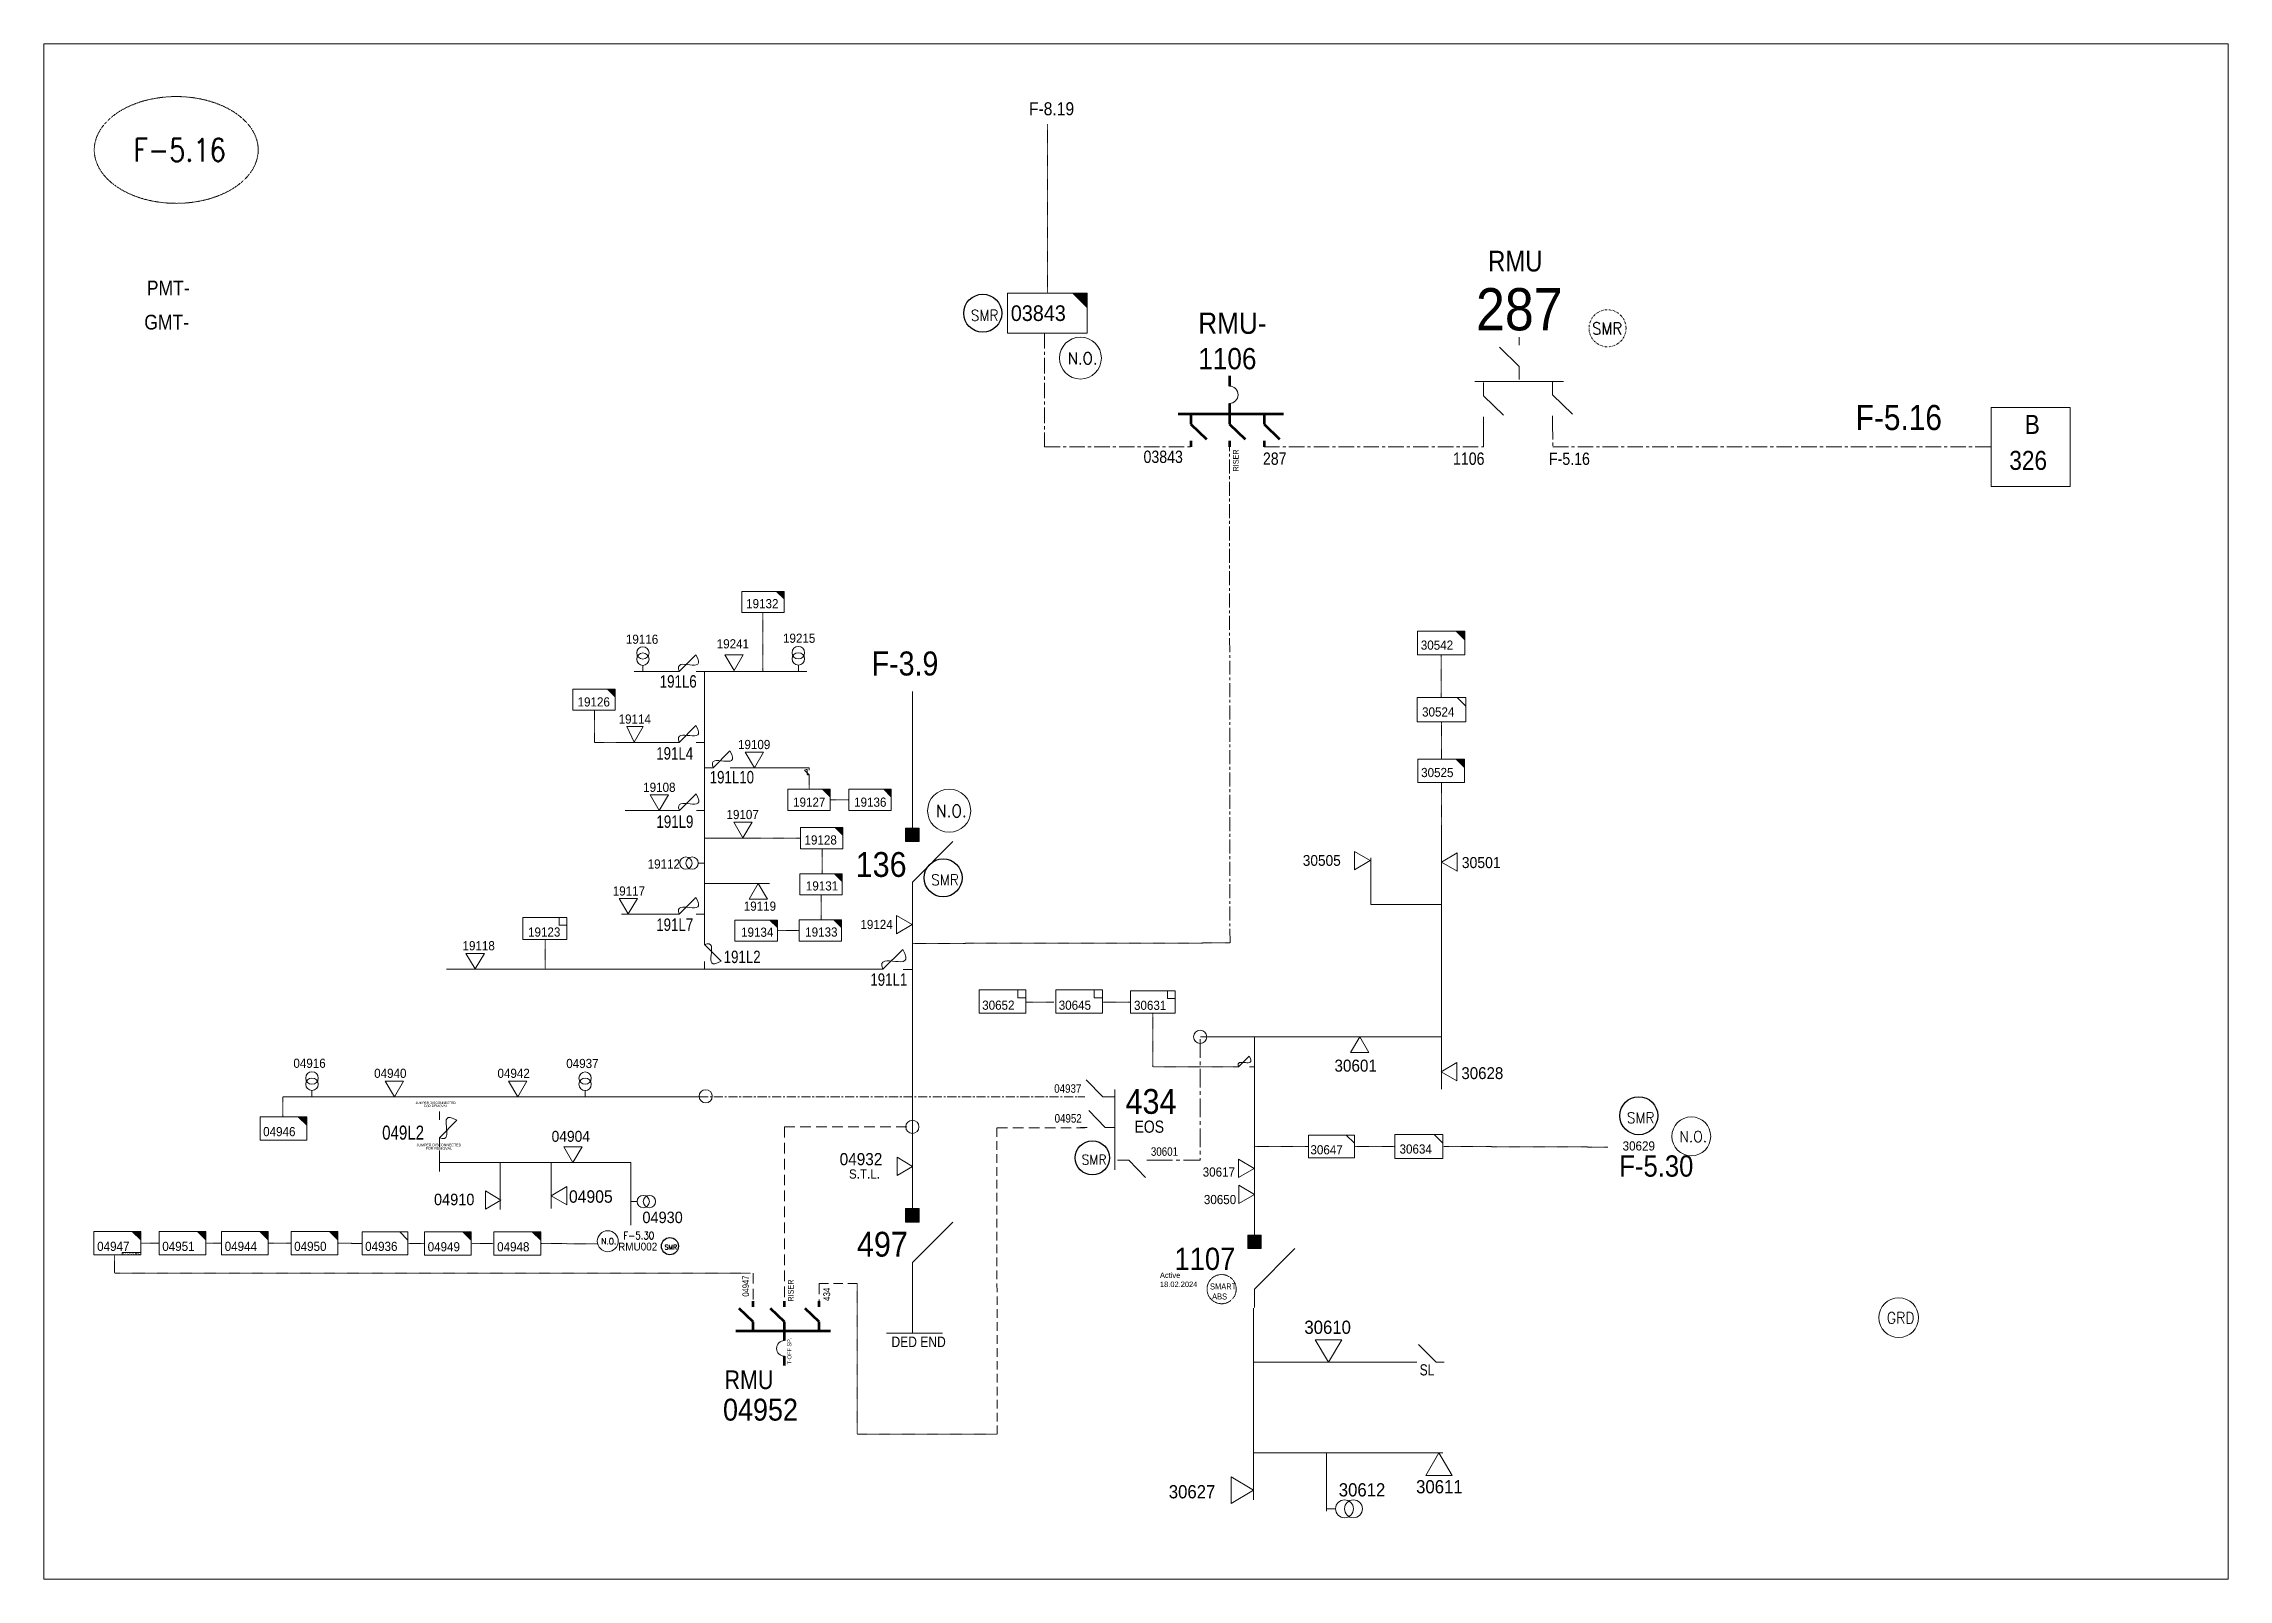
# Model space of a CAD drawing. Header units: metres. Extents: x 65984 to 144644, y -19036 to 23726.
# Drawn here: x 103022 to 103901, y 4064 to 4682 of the extents above; entities that cross this region are included whole.
import ezdxf
from ezdxf.enums import TextEntityAlignment as Align

# ---------------------------------------------------------------- set-up
doc = ezdxf.new("R2010")
doc.units = ezdxf.units.M
doc.header["$MEASUREMENT"] = 0
for name, pattern in [('( Center )', [2, 1.25, -0.25, 0.25, -0.25]), ('DGN Style 3', [0.013877, 0, -0.013877]), ('DGN Style 4', [1.6, 0.8, -0.4, 0, -0.4]), ('HIDDEN2', [2381.25, 1587.5, -793.75])]:
    doc.linetypes.add(name, pattern=pattern)
doc.layers.get('0').update_dxf_attribs({"color": 95, "lineweight": 40})
for name, color, linetype, lineweight in [('ABS', 7, 'Continuous', 40), ('ABS NUMBER', 112, 'Continuous', 30), ('CONTRACTOR NAME', 95, 'Continuous', 40), ('d_eos', 111, 'Continuous', 40), ('d_eos no', 121, 'Continuous', 40), ('d_fco', 5, 'Continuous', 40), ('d_fco text', 95, 'Continuous', 40), ('d_oh branch', 94, 'Continuous', 40), ('d_switch', 95, 'Continuous', 40), ('d_tf', 1, 'Continuous', 40), ('d_tf no', 6, 'Continuous', 40), ('d_tf_200', 1, 'Continuous', 40), ('d_ug cable', 95, 'Continuous', 40), ('d_ug main line', 95, 'Continuous', 40), ('d_unit sub', 7, 'Continuous', 40), ('FDR  1  05', 172, 'Continuous', 40), ('FDR  1  16', 234, 'Continuous', 40), ('fedr no', 95, 'Continuous', 40), ('GRID STATION 01', 7, 'Continuous', 40), ('Level 37', 7, 'Continuous', 0), ('O H MAIN FEEDER', 4, 'Continuous', 100), ('SW N O', 114, 'Continuous', 30)]:
    doc.layers.add(name, color=color, linetype=linetype, lineweight=lineweight)
doc.styles.add('NASKHF', font='naskhf.shx', dxfattribs={"height": 8})
doc.styles.add('Style-Arial', font='arial.ttf')
doc.styles.add('Style-ENGINEERING', font='ENGINEERING.shx')
doc.styles.add('Style-msdefault', font='msdefault.shx')
doc.styles.add('Style-simplex', font='simplex.shx')
doc.styles.add('Style-STANDARD', font='STANDARD.shx')

msp = doc.modelspace()

# ---------------------------------------------------------------- texts
at = {"layer": 'ABS NUMBER', "color": 2, "lineweight": 13, "attachment_point": 3, "style": 'NASKHF'}
for s, insert, char_height in [('\\fArial|b0|i0|c178178|p39;\\H1x;\\W0.88;136\\P', (103369.07, 4356.67), 10), ('\\fArial|b0|i0|c178178|p39;\\H1x;\\W0.88;1107', (103501.48, 4197.32), 8.9664)]:
    msp.add_mtext(s, dxfattribs=dict(at, insert=insert, char_height=char_height))
at = {"layer": 'ABS NUMBER', "color": 7, "lineweight": 13, "insert": (103369.6, 4203.72), "char_height": 10, "attachment_point": 3, "style": 'NASKHF'}
msp.add_mtext('\\fArial|b0|i0|c178178|p39;\\H1x;\\W0.88;497\\P', dxfattribs=at)
at = {"layer": 'CONTRACTOR NAME', "color": 140, "lineweight": 13, "style": 'Style-msdefault', "width": 0.945946}
for s, height, p in [('2017.08.23', 0.653, (103053.4, 4195.28)), ('KIC', 0.572, (103058.93, 4195.24))]:
    msp.add_text(s, height=height, dxfattribs=at).set_placement(p, align=Align.TOP_LEFT)
at = {"layer": 'd_eos no', "color": 7, "linetype": 'Continuous', "lineweight": 13, "ltscale": 0.6561, "style": 'Style-Arial', "width": 0.88}
msp.add_text('287', height=17.018, dxfattribs=at).set_placement((103598.42, 4566.79))
at = {"layer": 'd_eos no', "color": 2, "linetype": 'Continuous', "lineweight": 13, "style": 'Style-Arial', "width": 0.88}
msp.add_text('434', height=10, dxfattribs=at).set_placement((103457.27, 4251.23))
at = {"layer": 'd_eos no', "color": 7, "linetype": 'Continuous', "lineweight": 13, "ltscale": 0.423876, "style": 'Style-Arial', "width": 0.88}
msp.add_text('04952', height=8.833, dxfattribs=at).set_placement((103295.12, 4127.67))
at = {"layer": 'd_eos no', "color": 7, "linetype": 'Continuous', "lineweight": 13, "ltscale": 0.6561, "insert": (103486.56, 4551), "char_height": 8.5683, "attachment_point": 7, "style": 'NASKHF'}
msp.add_mtext('\\fArial|b0|i0|c178178|p39;\\H1x;\\W0.88;RMU-\\P1106', dxfattribs=at)
at = {"layer": 'd_fco text', "color": 11, "linetype": 'Continuous', "lineweight": 13, "style": 'Style-msdefault', "width": 0.8}
for s, p in [('191L6', (103269.65, 4427.91)), ('191L4', (103268.24, 4398.92)), ('191L9', (103268.32, 4371.43)), ('191L7', (103268.24, 4329.92))]:
    msp.add_text(s, height=5, dxfattribs=at).set_placement(p, align=Align.TOP_LEFT)
at = {"layer": 'd_fco text', "color": 7, "linetype": 'Continuous', "lineweight": 13, "style": 'Style-msdefault', "width": 0.8}
for s, p in [('191L10', (103289.77, 4389.34)), ('191L1', (103354.48, 4307.82))]:
    msp.add_text(s, height=5, dxfattribs=at).set_placement(p, align=Align.TOP_LEFT)
msp.add_text('191L2', height=5, dxfattribs=at).set_placement((103310.28, 4316.96), align=Align.TOP_RIGHT)
at = {"layer": 'd_fco text', "color": 7, "linetype": 'Continuous', "lineweight": 13, "ltscale": 1.08925, "style": 'Style-msdefault', "width": 0.8}
msp.add_text('049L2', height=5.669, dxfattribs=at).set_placement((103157.84, 4240.83))
at = {"layer": 'd_fco text', "color": 7, "linetype": 'Continuous', "lineweight": 80, "ltscale": 0.9, "style": 'Style-msdefault', "width": 0.8}
msp.add_text('SL', height=4.5, dxfattribs=at).set_placement((103581.63, 4150.37), align=Align.TOP_RIGHT)
at = {"layer": 'd_fco text', "color": 1, "linetype": 'Continuous', "lineweight": 13, "ltscale": 0.9, "insert": (103491.28, 4176.43), "char_height": 2.4175, "attachment_point": 7, "rotation": 359.96624, "style": 'NASKHF'}
msp.add_mtext('\\Fmsdefault;\\H1x;\\W0.82;SMART\\P ABS \\P', dxfattribs=at)
at = {"layer": 'd_switch', "color": 2, "linetype": 'Continuous', "lineweight": 13, "style": 'Style-msdefault', "width": 0.9}
msp.add_text('F-8.19', height=5.241, dxfattribs=at).set_placement((103436.57, 4658.68), align=Align.TOP_RIGHT)
at = {"layer": 'd_switch', "color": 7, "linetype": 'Continuous', "lineweight": 13, "style": 'Style-msdefault', "width": 0.857143}
for s, p in [('03843', (103464.51, 4518.36)), ('287', (103512.6, 4517.61)), ('1106', (103589.17, 4517.61)), ('F-5.16', (103627.83, 4517.56))]:
    msp.add_text(s, height=4.969, dxfattribs=at).set_placement(p, align=Align.TOP_LEFT)
at = {"layer": 'd_switch', "color": 7, "linetype": 'Continuous', "lineweight": 13, "ltscale": 0.812465, "style": 'Style-ENGINEERING', "width": 0.857143}
for p in [(103500.53, 4518.85), (103321.27, 4184.5)]:
    msp.add_text('RISER', height=2.332, rotation=90.00072, dxfattribs=at).set_placement(p, align=Align.TOP_RIGHT)
at = {"layer": 'd_switch', "color": 2, "linetype": 'Continuous', "lineweight": 13, "style": 'Style-ENGINEERING', "width": 0.857143}
for s, p in [('04937', (103439.47, 4263.15)), ('04952', (103439.62, 4251.13)), ('30601', (103478.4, 4237.76))]:
    msp.add_text(s, height=3.43, rotation=0.00072, dxfattribs=at).set_placement(p, align=Align.TOP_RIGHT)
at = {"layer": 'd_switch', "color": 55, "linetype": 'Continuous', "lineweight": 13, "style": 'Style-msdefault', "width": 0.9}
msp.add_text('F-5.30', height=8.572, dxfattribs=at).set_placement((103685.97, 4234.51), align=Align.TOP_RIGHT)
at = {"layer": 'd_switch', "color": 7, "linetype": 'Continuous', "lineweight": 13, "ltscale": 0.895159, "style": 'Style-ENGINEERING', "width": 0.857143}
msp.add_text('04947', height=2.644, rotation=90.00072, dxfattribs=at).set_placement((103302.95, 4186.05), align=Align.TOP_RIGHT)
at = {"layer": 'd_switch', "color": 7, "linetype": 'Continuous', "lineweight": 13, "ltscale": 0.934077, "style": 'Style-ENGINEERING', "width": 0.857143}
msp.add_text('434', height=2.791, rotation=90.00072, dxfattribs=at).set_placement((103335.49, 4181.21), align=Align.TOP_RIGHT)
at = {"layer": 'd_switch', "color": 7, "linetype": 'Continuous', "lineweight": 13, "ltscale": 0.644911, "style": 'Style-ENGINEERING', "width": 0.857143}
msp.add_text('T-OFF SP.', height=1.62, rotation=90.00072, dxfattribs=at).set_placement((103321.03, 4161.09), align=Align.TOP_RIGHT)
at = {"layer": 'd_tf no', "color": 2, "linetype": 'Continuous', "lineweight": 13, "style": 'Style-msdefault', "width": 0.945946}
for s, height, p in [('03843', 6.296, (103411.05, 4576.87)), ('30629', 3.7, (103657.48, 4240.16)), ('RMU002', 3.16, (103252.87, 4199.35))]:
    msp.add_text(s, height=height, dxfattribs=at).set_placement(p, align=Align.TOP_LEFT)
at = {"layer": 'd_tf no', "color": 1, "linetype": 'Continuous', "lineweight": 13, "ltscale": 1.290605, "style": 'Style-simplex', "width": 0.909091}
msp.add_text('SMR', height=4.783, dxfattribs=at).set_placement((103651.25, 4567.56), align=Align.MIDDLE_CENTER)
at = {"layer": 'd_tf no', "color": 11, "linetype": 'Continuous', "lineweight": 13, "style": 'Style-msdefault', "width": 0.945946}
for s, height, p in [('19132', 3.7, (103304.44, 4458.56)), ('19116', 3.7, (103256.02, 4444.25)), ('19215', 3.7, (103319.29, 4444.65)), ('19241', 3.7, (103292.59, 4442.39)), ('30542', 3.7, (103576.19, 4441.87)), ('19126', 3.7, (103236.55, 4419)), ('19114', 3.7, (103253.08, 4412.09)), ('30524', 3.7, (103576.71, 4414.96)), ('19109', 3.7, (103301.16, 4401.84)), ('19108', 3.7, (103262.98, 4384.61)), ('30525', 3.7, (103576.33, 4390.56)), ('19107', 3.7, (103296.53, 4373.64)), ('19127', 3.7, (103323.35, 4378.62)), ('19136', 3.7, (103347.93, 4378.62)), ('19128', 3.7, (103327.95, 4363.41)), ('19112', 3.7, (103264.78, 4353.72)), ('30505', 4.349, (103528.66, 4355.47)), ('30501', 4.452, (103592.69, 4354.67)), ('19117', 3.7, (103250.72, 4342.84)), ('19131', 3.7, (103328.5, 4344.89)), ('19119', 3.7, (103303.48, 4336.73)), ('19124', 3.7, (103350.47, 4329.36)), ('19118', 3.7, (103190.2, 4320.79)), ('19123', 3.7, (103216.59, 4326.31)), ('19134', 3.7, (103302.4, 4326.25)), ('19133', 3.7, (103328.23, 4326.3)), ('30652', 3.7, (103399.52, 4296.85)), ('30645', 3.7, (103430.35, 4296.85)), ('30631', 3.7, (103460.67, 4296.8)), ('04916', 3.7, (103122.08, 4273.46)), ('04940', 3.7, (103154.61, 4269.41)), ('04942', 3.7, (103204.29, 4269.41)), ('04937', 3.7, (103231.99, 4273.37)), ('30601', 4.855, (103541.42, 4273.07)), ('30628', 4.797, (103592.54, 4270.02)), ('04946', 3.7, (103109.9, 4245.93)), ('04904', 4.389, (103226.09, 4244.37)), ('04932', 4.885, (103342.12, 4235.43)), ('30647', 3.7, (103531.74, 4238.61)), ('30634', 3.7, (103567.63, 4238.92)), ('04910', 4.625, (103178.72, 4219.06)), ('04905', 5.011, (103233.07, 4220.44)), ('04930', 4.617, (103262.67, 4211.84)), ('04947', 3.7, (103043.03, 4199.72)), ('04951', 3.7, (103069.27, 4199.72)), ('04944', 3.7, (103094.41, 4199.72)), ('04950', 3.7, (103122.4, 4199.72)), ('04936', 3.7, (103150.98, 4199.71)), ('04949', 3.7, (103176.16, 4199.54)), ('04948', 3.7, (103204.14, 4199.54)), ('30610', 5.328, (103529.3, 4167.95)), ('30627', 5.328, (103474.68, 4101.69)), ('30612', 5.328, (103543.15, 4102.46))]:
    msp.add_text(s, height=height, dxfattribs=at).set_placement(p, align=Align.TOP_LEFT)
at = {"layer": 'd_tf no', "color": 7, "linetype": 'Continuous', "lineweight": 13, "style": 'Style-msdefault', "width": 0.945946}
msp.add_text('S.T.L.', height=3.7, dxfattribs=at).set_placement((103345.86, 4228.86), align=Align.TOP_LEFT)
at = {"layer": 'd_tf no', "color": 11, "linetype": 'Continuous', "lineweight": 13, "style": 'Style-msdefault', "width": 0.945946}
for s, p in [('30617', (103501.36, 4229.66)), ('30650', (103501.83, 4218.57))]:
    msp.add_text(s, height=3.7, dxfattribs=at).set_placement(p, align=Align.TOP_RIGHT)
msp.add_text('30611', height=5.328, dxfattribs=at).set_placement((103574.3, 4098.38))
at = {"layer": 'd_tf no', "color": 5, "linetype": 'Continuous', "lineweight": 13, "ltscale": 0.247118, "insert": (103179.43, 4255.02), "char_height": 0.94, "attachment_point": 5, "line_spacing_factor": 0.8, "style": 'Style-ENGINEERING'}
msp.add_mtext('\\H1x;\\W0.909091;JUMPER DISCONNECTED\\PFOR REMOVAL', dxfattribs=at)
at = {"layer": 'd_tf no', "color": 5, "linetype": 'Continuous', "lineweight": 13, "ltscale": 0.274575, "insert": (103180.69, 4238), "char_height": 1.0444, "attachment_point": 5, "line_spacing_factor": 0.8, "style": 'Style-ENGINEERING'}
msp.add_mtext('\\H1x;\\W0.909091;JUMPER DISCONNECTED\\PFOR REMOVAL', dxfattribs=at)
at = {"layer": 'd_tf no', "color": 121, "linetype": 'Continuous', "lineweight": 40, "insert": (103471.12, 4187.32), "char_height": 2.1901, "attachment_point": 1, "style": 'NASKHF'}
msp.add_mtext('\\Fmsdefault;\\H1x;\\W0.945946;Active\\P18.02.2024', dxfattribs=at)
at = {"layer": 'fedr no', "color": 6, "linetype": 'Continuous', "lineweight": 13, "style": 'Style-STANDARD', "width": 0.909091}
for s, height, p in [('F-5.16', 9.19, (103076.28, 4639.46)), ('F-5.30', 3.076, (103261.21, 4202.22))]:
    msp.add_text(s, height=height, dxfattribs=at).set_placement(p, align=Align.MIDDLE_CENTER)
at = {"layer": 'GRID STATION 01', "linetype": 'Continuous', "lineweight": 13, "style": 'Style-msdefault', "width": 0.888889}
for s, height, p in [('PMT-', 5.94, (103063.03, 4586.85)), ('GMT-', 5.94, (103062.02, 4573.08)), ('F-5.16', 10.108, (103751.37, 4536.75))]:
    msp.add_text(s, height=height, dxfattribs=at).set_placement(p, align=Align.TOP_LEFT)
at = {"layer": 'GRID STATION 01', "color": 21, "linetype": 'Continuous', "lineweight": 13, "style": 'Style-msdefault', "width": 0.888889}
for s, height, p in [('B', 7.66, (103819.46, 4532.74)), ('326', 7.658, (103813.24, 4518.25))]:
    msp.add_text(s, height=height, dxfattribs=at).set_placement(p, align=Align.TOP_LEFT)
at = {"layer": 'GRID STATION 01', "color": 55, "linetype": 'Continuous', "lineweight": 13, "style": 'Style-msdefault', "width": 0.888889}
msp.add_text('F-3.9', height=9.679, dxfattribs=at).set_placement((103355.01, 4437.46), align=Align.TOP_LEFT)
at = {"layer": 'Level 37', "color": 7, "linetype": 'Continuous', "lineweight": 13, "ltscale": 0.6561, "style": 'Style-msdefault', "width": 0.86}
msp.add_text('RMU', height=8.339, rotation=359.99963, dxfattribs=at).set_placement((103625.16, 4590.52), align=Align.RIGHT)
at = {"layer": 'Level 37', "color": 2, "linetype": 'Continuous', "lineweight": 13, "style": 'Style-msdefault', "width": 0.86}
msp.add_text('EOS', height=4.9, rotation=0.00037, dxfattribs=at).set_placement((103472.77, 4248.52), align=Align.TOP_RIGHT)
at = {"layer": 'Level 37', "color": 2, "linetype": 'Continuous', "lineweight": 13, "ltscale": 0.395081, "style": 'Style-msdefault', "width": 0.86}
msp.add_text('DED END', height=4.225, rotation=359.99963, dxfattribs=at).set_placement((103384.85, 4157.3), align=Align.RIGHT)
at = {"layer": 'Level 37', "color": 7, "linetype": 'Continuous', "lineweight": 13, "ltscale": 0.59049, "style": 'Style-msdefault', "width": 0.86}
msp.add_text('RMU', height=7.505, rotation=359.99963, dxfattribs=at).set_placement((103315.41, 4140.38), align=Align.RIGHT)

# ---------------------------------------------------------------- blocks, each defined once
blk = doc.blocks.new('TF_8')
at = {"color": 0, "linetype": 'ByBlock', "lineweight": -2}
blk.add_line((6.3, 4.95), (9.9, 1.35), dxfattribs=at)
blk.add_3dface([(-10.1, 4.95), (9.9, 4.95), (9.9, -5.05), (-10.1, -5.05)], dxfattribs=at)
blk = doc.blocks.new('exist.us-1000kva')
at = {"color": 0, "linetype": 'ByBlock', "lineweight": -2, "flags": 128}
blk.add_lwpolyline([(40, 12.9), (32.8, 20), (40, 20)], close=True, dxfattribs=at)
at = {"color": 0, "linetype": 'ByBlock', "lineweight": -2, "extrusion": (0, 0, -1)}
blk.add_solid([(-40, 12.9), (-32.8, 20), (-40, 20)], dxfattribs=at)
at = {"color": 0, "linetype": 'ByBlock', "lineweight": -2, "xscale": 2, "yscale": 2}
blk.add_blockref('TF_8', (20.2, 10.1), dxfattribs=at)
blk = doc.blocks.new('*U1455')
at = {"layer": 'SW N O', "color": 3, "lineweight": 13, "ltscale": 0.426762}
blk.add_circle((0, 0), 16.8, dxfattribs=at)
at = {"layer": 'SW N O', "color": 3, "lineweight": 13, "style": 'Style-STANDARD'}
blk.add_text('N.O.', height=9.6, dxfattribs=at).set_placement((1.7, -0.2), align=Align.MIDDLE_CENTER)
blk = doc.blocks.new('*U3850')
at = {"layer": 'SW N O', "color": 2}
blk.add_circle((0, 0), 16.8, dxfattribs=at)
at = {"layer": 'SW N O', "color": 1, "insert": (1.7, -1.8), "char_height": 9.6, "attachment_point": 5, "line_spacing_factor": 0.6, "style": 'Style-STANDARD'}
blk.add_mtext('SMR\\P', dxfattribs=at)
blk = doc.blocks.new('*U3889')
at = {"layer": 'd_eos', "color": 7, "linetype": 'Continuous', "lineweight": 211, "ltscale": 0.495016}
for p, q in [((-0.66, 15.99), (-0.66, 11.34)), ((-0.66, 3.57), (-0.66, -1.08)), ((-23.62, -1.08), (23.6, -1.07)), ((-17.95, -1.07), (-17.95, -5.72)), ((-17.95, -5.72), (-10.95, -12.52)), ((-0.66, -1.07), (-0.66, -5.72)), ((-0.66, -5.72), (6.35, -12.52)), ((14.88, -1.07), (14.88, -5.72)), ((14.88, -5.72), (21.88, -12.52)), ((-17.95, -13.17), (-17.95, -15.99)), ((-0.66, -13.17), (-0.66, -15.99)), ((14.88, -13.17), (14.88, -15.99))]:
    blk.add_line(p, q, dxfattribs=at)
at = {"layer": 'd_ug cable', "color": 2, "linetype": 'Continuous', "lineweight": 0}
blk.add_arc((-0.66, 7.45), 3.88, 270, 90, dxfattribs=at)
blk = doc.blocks.new('TF3')
at = {"color": 0, "linetype": 'ByBlock', "lineweight": -2}
for p, q in [((11.3, 9), (18.3, 9)), ((18.3, 9), (18.3, 2))]:
    blk.add_line(p, q, dxfattribs=at)
at = {"color": 0, "linetype": 'ByBlock', "lineweight": -2, "flags": 128}
blk.add_lwpolyline([(18.3, 2), (11.3, 2), (11.3, 9)], dxfattribs=at)
at = {"color": 0, "linetype": 'ByBlock', "lineweight": -2}
blk.add_3dface([(-21.7, 9), (18.3, 9), (18.3, -11), (-21.7, -11)], dxfattribs=at)
blk = doc.blocks.new('TFU_93')
at = {"layer": 'd_tf_200', "color": 11, "linetype": 'Continuous', "lineweight": 13}
blk.add_line((0, 10), (0, 0), dxfattribs=at)
at = {"layer": 'd_tf_200', "color": 11, "linetype": 'Continuous', "lineweight": 13, "extrusion": (0, 0, -1)}
for centre in [(0, 30), (0, 20)]:
    blk.add_circle(centre, 10, dxfattribs=at)
blk = doc.blocks.new('*U1012')
at = {"layer": 'd_fco', "color": 7, "linetype": 'Continuous', "lineweight": 13}
blk.add_line((-4.6, 4.2), (-10.1, 4.2), dxfattribs=at)
at = {"layer": 'd_fco', "color": 7, "linetype": 'Continuous', "lineweight": 13, "flags": 128}
blk.add_lwpolyline([(13, 4.2), (7.1, 4.2), (-4.4, -7.3)], dxfattribs=at)
at = {"layer": 'd_fco', "color": 7, "linetype": 'Continuous', "lineweight": 13}
blk.add_open_spline([(-4.4, -7.3), (-13, 7.7), (11.6, -7.7), (7.1, 4.2)], degree=3, dxfattribs=at)
blk = doc.blocks.new('ABS2_1_1')
at = {"color": 0, "linetype": 'ByBlock', "lineweight": -2, "ltscale": 500}
for q in [(-29900, 43500), (0, 0)]:
    blk.add_line((0, 13600), q, dxfattribs=at)
at = {"color": 0, "linetype": 'ByBlock', "lineweight": -2, "ltscale": 500, "flags": 128}
for points in [[(5000, 43600), (-5000, 43600), (-5000, 53600), (5000, 53600)], [(3791, 49653), (3791, 49653), (3791, 49653)]]:
    blk.add_lwpolyline(points, close=True, dxfattribs=at)
at = {"color": 0, "linetype": 'ByBlock', "lineweight": -2, "ltscale": 500}
for points in [[(5000, 43600), (-5000, 43600), (5000, 53600), (-5000, 53600)], [(3791, 49653), (3791, 49653), (3791, 49653)]]:
    blk.add_solid(points, dxfattribs=at)
blk = doc.blocks.new('*U3914')
at = {"layer": 'd_fco', "color": 11, "linetype": 'Continuous', "lineweight": 13}
blk.add_line((-4.6, 4.2), (-10.1, 4.2), dxfattribs=at)
at = {"layer": 'd_fco', "color": 11, "linetype": 'Continuous', "lineweight": 13, "flags": 128}
blk.add_lwpolyline([(13, 4.2), (7.1, 4.2), (-4.4, -7.3)], dxfattribs=at)
at = {"layer": 'd_fco', "color": 11, "linetype": 'Continuous', "lineweight": 13}
blk.add_open_spline([(-4.4, -7.3), (-13, 7.7), (11.6, -7.7), (7.1, 4.2)], degree=3, dxfattribs=at)
blk = doc.blocks.new('TRA1_714')
at = {"layer": 'd_tf', "color": 11, "linetype": 'Continuous', "lineweight": 13, "ltscale": 0.00019715, "flags": 128}
blk.add_lwpolyline([(10, -17), (0, 0), (-10, -17)], close=True, dxfattribs=at)
blk = doc.blocks.new('TRA1_713')
at = {"layer": 'd_tf', "color": 11, "linetype": 'Continuous', "lineweight": 13, "ltscale": 0.00019715, "xscale": 1.000046566207833, "yscale": 1.000046566207833, "zscale": 1.000046566207833, "rotation": 180}
blk.add_blockref('TRA1_714', (0, 0), dxfattribs=at)
blk = doc.blocks.new('TRA1_1573')
at = {"layer": 'd_tf', "color": 11, "linetype": 'Continuous', "lineweight": 13, "ltscale": 0.000215867, "flags": 128}
blk.add_lwpolyline([(10.1, -17), (0.1, 0), (-9.9, -17)], close=True, dxfattribs=at)
blk = doc.blocks.new('TRA1_1572')
at = {"layer": 'd_tf', "color": 11, "linetype": 'Continuous', "lineweight": 13, "ltscale": 0.000215867, "xscale": 1.000046566207833, "yscale": 1.000046566207833, "zscale": 1.000046566207833, "rotation": 180}
blk.add_blockref('TRA1_1573', (0, 0), dxfattribs=at)
blk = doc.blocks.new('TRA1_1575')
at = {"layer": 'd_tf', "color": 11, "linetype": 'Continuous', "lineweight": 13, "ltscale": 0.00019715, "flags": 128}
blk.add_lwpolyline([(10, -17), (0, 0), (-10, -17)], close=True, dxfattribs=at)
blk = doc.blocks.new('TRA1_1574')
at = {"layer": 'd_tf', "color": 11, "linetype": 'Continuous', "lineweight": 13, "ltscale": 0.00019715, "xscale": 1.000046566207833, "yscale": 1.000046566207833, "zscale": 1.000046566207833, "rotation": 180}
blk.add_blockref('TRA1_1575', (0, 0), dxfattribs=at)
blk = doc.blocks.new('TRA1_1577')
at = {"layer": 'd_tf', "color": 11, "linetype": 'Continuous', "lineweight": 13, "ltscale": 0.00019707, "flags": 128}
blk.add_lwpolyline([(10, -17), (0, 0), (-10, -17)], close=True, dxfattribs=at)
blk = doc.blocks.new('TRA1_1576')
at = {"layer": 'd_tf', "color": 11, "linetype": 'Continuous', "lineweight": 13, "ltscale": 0.00019707, "xscale": 1.000046566207834, "yscale": 1.000046566207834, "zscale": 1.000046566207834, "rotation": 180}
blk.add_blockref('TRA1_1577', (0, 0), dxfattribs=at)
blk = doc.blocks.new('TRA1_1579')
at = {"layer": 'd_tf', "color": 11, "linetype": 'Continuous', "lineweight": 13, "ltscale": 0.00019715, "extrusion": (0, 0, -1), "flags": 128}
blk.add_lwpolyline([(-10.1, -17), (-0.1, 0), (9.9, -17)], close=True, dxfattribs=at)
blk = doc.blocks.new('TRA1_1578')
at = {"layer": 'd_tf', "color": 11, "linetype": 'Continuous', "lineweight": 13, "ltscale": 0.00019715, "xscale": 1.000046566207833, "yscale": 1.000046566207833, "zscale": 1.000046566207833, "rotation": 180}
blk.add_blockref('TRA1_1579', (0, 0), dxfattribs=at)
blk = doc.blocks.new('TRA1_1581')
at = {"layer": 'd_tf', "color": 11, "linetype": 'Continuous', "lineweight": 13, "ltscale": 0.00019715, "extrusion": (0, 0, -1), "flags": 128}
blk.add_lwpolyline([(-10, -17), (0, 0), (7.9, -17)], close=True, dxfattribs=at)
blk = doc.blocks.new('TRA1_1580')
at = {"layer": 'd_tf', "color": 11, "linetype": 'Continuous', "lineweight": 13, "ltscale": 0.00019715, "xscale": 1.000046566207833, "yscale": 1.000046566207833, "zscale": 1.000046566207833, "rotation": 180}
blk.add_blockref('TRA1_1581', (0, 0), dxfattribs=at)
blk = doc.blocks.new('*U3925')
at = {"layer": 'SW N O', "color": 3, "lineweight": 13, "ltscale": 0.426762}
blk.add_circle((0, 0), 16.8, dxfattribs=at)
at = {"layer": 'SW N O', "color": 3, "lineweight": 13, "style": 'Style-STANDARD'}
blk.add_text('N.O.', height=9.6, dxfattribs=at).set_placement((1.7, -0.2), align=Align.MIDDLE_CENTER)
blk = doc.blocks.new('TRA1_1582')
at = {"layer": 'd_tf', "color": 11, "linetype": 'Continuous', "lineweight": 13, "ltscale": 0.000215861, "flags": 128}
blk.add_lwpolyline([(10, -17), (0, 0), (-10, -17)], close=True, dxfattribs=at)
blk = doc.blocks.new('*U4077')
at = {"layer": 'd_eos', "color": 7, "linetype": 'Continuous', "lineweight": 211, "ltscale": 0.445514}
for p, q in [((-0.7, 16), (-0.7, 11.3)), ((-0.7, 3.6), (-0.7, -1.1)), ((-23.6, -1.1), (23.6, -1.1)), ((-18, -1.1), (-18, -5.7)), ((-18, -5.7), (-11, -12.5)), ((-0.7, -1.1), (-0.7, -5.7)), ((-0.7, -5.7), (6.3, -12.5)), ((14.9, -1.1), (14.9, -5.7)), ((14.9, -5.7), (21.9, -12.5)), ((-18, -13.2), (-18, -16)), ((-0.7, -13.2), (-0.7, -16)), ((14.9, -13.2), (14.9, -16))]:
    blk.add_line(p, q, dxfattribs=at)
at = {"layer": 'd_ug cable', "color": 2, "linetype": 'Continuous', "lineweight": 0}
blk.add_arc((-0.7, 7.5), 3.88, 270, 90, dxfattribs=at)
blk = doc.blocks.new('*U4174')
at = {"layer": 'SW N O', "color": 2, "lineweight": 13, "ltscale": 0.426762}
blk.add_circle((0, 0), 16.8, dxfattribs=at)
at = {"layer": 'SW N O', "color": 2, "lineweight": 13, "style": 'Style-STANDARD'}
blk.add_text('GRD', height=9.6, dxfattribs=at).set_placement((1.7, -0.2), align=Align.MIDDLE_CENTER)
blk = doc.blocks.new('*U4175')
at = {"layer": 'ABS', "color": 7, "linetype": 'Continuous', "lineweight": 13, "ltscale": 0.165604}
for p, q in [((-8.3, 9.1), (-8.3, 16.6)), ((-8.3, 9.1), (8.3, -7.6)), ((-8.3, -16.6), (-8.3, -9))]:
    blk.add_line(p, q, dxfattribs=at)
blk = doc.blocks.new('*U4176')
at = {"layer": 'SW N O', "color": 3, "lineweight": 13, "ltscale": 0.426762}
blk.add_circle((0, 0), 16.8, dxfattribs=at)
at = {"layer": 'SW N O', "color": 3, "lineweight": 13, "style": 'Style-STANDARD'}
blk.add_text('N.O.', height=9.6, dxfattribs=at).set_placement((1.7, -0.2), align=Align.MIDDLE_CENTER)
blk = doc.blocks.new('*U4311')
at = {"layer": 'SW N O', "color": 3, "lineweight": 13, "ltscale": 0.426762}
blk.add_circle((0, 0), 16.8, dxfattribs=at)
at = {"layer": 'SW N O', "color": 3, "lineweight": 13, "style": 'Style-STANDARD'}
blk.add_text('N.O.', height=9.6, dxfattribs=at).set_placement((1.7, -0.2), align=Align.MIDDLE_CENTER)

# ---------------------------------------------------------------- linework, layer by layer
at = {"layer": 'CONTRACTOR NAME', "color": 140, "lineweight": 13, "ltscale": 0.498271, "flags": 128}
for points in [[(103058.59, 4194.45), (103053.17, 4194.45), (103053.17, 4195.44), (103058.59, 4195.44)], [(103060.59, 4194.45), (103058.59, 4194.45), (103058.59, 4195.44), (103060.59, 4195.44)]]:
    msp.add_lwpolyline(points, close=True, dxfattribs=at)
at = {"layer": 'd_eos', "color": 2, "linetype": 'Continuous', "lineweight": 13, "ltscale": 0.729299}
for p, q in [((103615.85, 4552.27), (103607.86, 4560.03)), ((103615.86, 4560.77), (103615.86, 4564)), ((103615.86, 4546.96), (103615.86, 4552.27)), ((103597.98, 4546.18), (103633.65, 4546.18)), ((103601.48, 4545.76), (103601.48, 4540.45)), ((103629.23, 4546.18), (103629.23, 4540.87)), ((103629.23, 4540.87), (103637.23, 4533.1)), ((103601.48, 4540.45), (103609.48, 4532.68)), ((103601.48, 4531.94), (103601.48, 4528.72)), ((103629.23, 4532.37), (103629.23, 4529.14))]:
    msp.add_line(p, q, dxfattribs=at)
at = {"layer": 'd_eos', "color": 7, "linetype": 'Continuous', "lineweight": 13, "ltscale": 0.935387}
msp.add_line((103601.48, 4528.81), (103601.48, 4524.96), dxfattribs=at)
at = {"layer": 'd_eos', "color": 2, "linetype": 'Continuous', "lineweight": 13, "ltscale": 0.625574}
for p, q in [((103448.09, 4258.04), (103441.43, 4264.9)), ((103453.01, 4261.04), (103453.01, 4228.65)), ((103440.8, 4258.04), (103438.03, 4258.04)), ((103449.12, 4245.71), (103442.46, 4252.57)), ((103452.65, 4258.04), (103448.09, 4258.04)), ((103441.83, 4245.71), (103439.06, 4245.71)), ((103453.01, 4245.71), (103449.12, 4245.71)), ((103454.04, 4232.51), (103458.6, 4232.51)), ((103458.6, 4232.51), (103465.26, 4225.65)), ((103465.89, 4232.51), (103468.66, 4232.51))]:
    msp.add_line(p, q, dxfattribs=at)
at = {"layer": 'd_oh branch', "color": 11, "linetype": 'Continuous', "lineweight": 13}
for p, q in [((103276.45, 4429.38), (103259.4, 4429.38)), ((103328.92, 4429.38), (103285.91, 4429.38)), ((103287.67, 4429.38), (103287.67, 4321.66)), ((103274, 4400.86), (103253.07, 4400.86)), ((103299.65, 4390.62), (103329.8, 4390.63)), ((103255.65, 4373.37), (103276.1, 4373.37)), ((103309.86, 4362.29), (103287.67, 4362.29)), ((103287.67, 4344.03), (103313.83, 4344.03)), ((103274, 4331.61), (103254.23, 4331.61)), ((103584.53, 4335.59), (103556.03, 4335.59)), ((103356.1, 4309.44), (103183.75, 4309.44)), ((103487.42, 4282.27), (103584.54, 4282.27)), ((103509.19, 4200.77), (103509.21, 4282.27)), ((103288.12, 4258.04), (103117.86, 4258.04)), ((103180.88, 4236.53), (103180.91, 4228.02)), ((103180.91, 4231.69), (103258, 4231.69)), ((103205.41, 4231.69), (103205.41, 4212.73)), ((103225.95, 4231.69), (103225.95, 4213.15)), ((103258, 4231.69), (103258, 4206.4)), ((103508.84, 4095.82), (103508.82, 4172.9))]:
    msp.add_line(p, q, dxfattribs=at)
at = {"layer": 'd_oh branch', "color": 11, "linetype": 'Continuous', "lineweight": 13, "flags": 128}
for points in [[(103584.54, 4367.66), (103584.54, 4261.2)], [(103556.03, 4354.37), (103556.03, 4335.59)], [(103572.41, 4151.18), (103508.84, 4151.18)], [(103508.84, 4114.65), (103585.09, 4114.65)], [(103538.26, 4091.19), (103538.26, 4114.65)]]:
    msp.add_lwpolyline(points, dxfattribs=at)
at = {"layer": 'd_oh branch', "color": 11, "linetype": 'Continuous', "lineweight": 13}
for centre in [(103487.32, 4282.25), (103288.16, 4258.31), (103371.39, 4246.01)]:
    msp.add_circle(centre, 2.66, dxfattribs=at)
at = {"layer": 'd_ug cable', "color": 3, "linetype": 'DGN Style 3', "lineweight": 13}
msp.add_line((103425.8, 4649.83), (103425.8, 4581.76), dxfattribs=at)
at = {"layer": 'd_ug cable', "color": 11, "linetype": 'DGN Style 3', "lineweight": 13}
for p, q in [((103584.39, 4418.97), (103584.39, 4436.04)), ((103584.54, 4394.15), (103584.54, 4409.17)), ((103584.54, 4367.66), (103584.54, 4384.73)), ((103338.34, 4377.68), (103345.85, 4377.68)), ((103223.54, 4321.43), (103223.54, 4309.44)), ((103317.03, 4325.07), (103325.78, 4325.07)), ((103428.39, 4296.24), (103417.15, 4296.24)), ((103459.22, 4296.24), (103447.99, 4296.24)), ((103509.08, 4238.11), (103530.95, 4238.11)), ((103549.36, 4238.08), (103565.73, 4238.08)), ((103585.45, 4238.08), (103651.62, 4237.85)), ((103060.59, 4199.16), (103068, 4199.16)), ((103086.83, 4199.15), (103093.12, 4199.14)), ((103111.97, 4199.16), (103121.13, 4199.14)), ((103139.95, 4199.09), (103149.75, 4199.07)), ((103168.58, 4198.98), (103174.87, 4198.96)), ((103193.71, 4198.98), (103202.87, 4198.96)), ((103222.04, 4198.98), (103244.6, 4198.9))]:
    msp.add_line(p, q, dxfattribs=at)
at = {"layer": 'd_ug cable', "color": 11, "linetype": 'DGN Style 3', "lineweight": 13, "flags": 128}
for points in [[(103311.2, 4453.14), (103311.2, 4429.38)], [(103243.39, 4413.76), (103243.39, 4400.86), (103253.07, 4400.86)], [(103329.8, 4381.95), (103329.8, 4387.36)], [(103309.86, 4362.29), (103326.42, 4362.29)], [(103335, 4357.98), (103335, 4347.92)], [(103334.73, 4339.39), (103334.73, 4329.34)], [(103371.39, 4319.88), (103499.34, 4320.06)], [(103502.72, 4270.14), (103468.32, 4270.14), (103468.32, 4291.83)], [(103117.86, 4250.07), (103117.86, 4258.04)], [(103306.24, 4187.12), (103050.05, 4187.12), (103050.05, 4194.45)], [(103405.39, 4122.18), (103349.19, 4122.18), (103349.19, 4182.84)]]:
    msp.add_lwpolyline(points, dxfattribs=at)
at = {"layer": 'd_ug cable', "color": 11, "linetype": 'HIDDEN2', "lineweight": 13, "ltscale": 0.0027}
for points in [[(103319.83, 4246.02), (103371.39, 4246.01)], [(103319.83, 4246.02), (103319.83, 4174.64)], [(103405.42, 4245.65), (103440.84, 4245.64)], [(103307.28, 4187.12), (103307.28, 4174.62)], [(103333.8, 4182.84), (103333.8, 4174.65)]]:
    msp.add_lwpolyline(points, dxfattribs=at)
at = {"layer": 'd_ug cable', "color": 11, "linetype": 'HIDDEN2', "lineweight": 13, "ltscale": 0.002187}
msp.add_lwpolyline([(103405.55, 4122.17), (103405.42, 4245.65)], dxfattribs=at)
at = {"layer": 'd_ug cable', "color": 11, "linetype": 'HIDDEN2', "lineweight": 13, "ltscale": 0.00243}
msp.add_lwpolyline([(103333.8, 4182.84), (103349.19, 4182.84)], dxfattribs=at)
at = {"layer": 'd_ug cable', "color": 2, "linetype": 'DGN Style 4', "lineweight": 13}
msp.add_circle((103651.4, 4567.64), 7.45, dxfattribs=at)
at = {"layer": 'd_ug cable', "color": 2, "linetype": 'DGN Style 3', "lineweight": 13}
msp.add_circle((103495.96, 4180.63), 5.88, dxfattribs=at)
at = {"layer": 'd_ug main line', "color": 21, "linetype": '( Center )', "lineweight": 13, "ltscale": 5.003158}
for p, q in [((103601.48, 4524.96), (103601.48, 4519.83)), ((103629.21, 4529.09), (103629.39, 4519.83))]:
    msp.add_line(p, q, dxfattribs=at)
at = {"layer": 'd_ug main line', "color": 21, "linetype": '( Center )', "lineweight": 13, "ltscale": 5.003158, "flags": 128}
for points in [[(103424.62, 4565.69), (103424.62, 4519.83)], [(103424.62, 4519.83), (103483.59, 4519.83)], [(103513.05, 4519.83), (103601.48, 4519.83)], [(103629.39, 4519.83), (103805.87, 4519.83)]]:
    msp.add_lwpolyline(points, dxfattribs=at)
at = {"layer": 'd_ug main line', "color": 21, "linetype": '( Center )', "lineweight": 13, "ltscale": 4.502842, "flags": 128}
msp.add_lwpolyline([(103499.34, 4320.06), (103499.11, 4520.92)], dxfattribs=at)
at = {"layer": 'd_ug main line', "color": 11, "linetype": '( Center )', "lineweight": 13, "ltscale": 2.94, "flags": 128}
msp.add_lwpolyline([(103285.52, 4258.04), (103438.03, 4258.04)], dxfattribs=at)
at = {"layer": 'FDR  1  16', "color": 11, "linetype": '( Center )', "lineweight": 13, "ltscale": 6, "flags": 128}
msp.add_lwpolyline([(103468.66, 4232.51), (103487.32, 4232.51), (103487.32, 4282.25)], dxfattribs=at)
at = {"layer": 'fedr no', "color": 82, "linetype": 'DGN Style 3', "lineweight": 13, "true_color": 0x1dc70e}
msp.add_ellipse((103074.89, 4639.46), major_axis=(33.02, 0), ratio=0.651175, dxfattribs=at)
at = {"layer": 'GRID STATION 01', "color": 21, "lineweight": 13, "ltscale": 0.379284, "flags": 128}
msp.add_lwpolyline([(103837.75, 4503.89), (103837.75, 4535.77), (103805.87, 4535.77), (103805.87, 4503.89)], close=True, dxfattribs=at)
at = {"layer": 'O H MAIN FEEDER', "color": 5, "lineweight": 13, "ltscale": 0.488306}
msp.add_line((103371.39, 4366.36), (103371.39, 4421.33), dxfattribs=at)
at = {"layer": 'O H MAIN FEEDER', "color": 11, "lineweight": 13, "ltscale": 0.488306}
for p, q in [((103371.39, 4211.98), (103371.39, 4341.12)), ((103371.39, 4162.93), (103371.39, 4185.99))]:
    msp.add_line(p, q, dxfattribs=at)
at = {"layer": 'O H MAIN FEEDER', "color": 11, "lineweight": 13, "ltscale": 0.439475}
msp.add_line((103361.01, 4162.91), (103383.55, 4162.91), dxfattribs=at)
at = {"layer": 'O H MAIN FEEDER', "color": 140, "linetype": 'Continuous', "lineweight": 13, "flags": 128}
msp.add_lwpolyline([(103021.5, 4682.26), (103901.45, 4682.26), (103901.45, 4063.76), (103021.5, 4063.76)], close=True, dxfattribs=at)

# ---------------------------------------------------------------- block references
at = {"layer": 'ABS', "color": 2, "linetype": 'Continuous', "lineweight": 13, "ltscale": 0.812883, "xscale": 0.0005446322480400586, "yscale": -0.000544632248040059, "zscale": 0.000360672857092237, "rotation": 180.0000071991901}
for p in [(103371.39, 4337.17), (103509.19, 4173.24)]:
    msp.add_blockref('ABS2_1_1', p, dxfattribs=at)
at = {"layer": 'ABS', "color": 7, "linetype": 'Continuous', "lineweight": 13, "ltscale": 0.812883, "xscale": 0.0005446322480400586, "yscale": -0.000544632248040059, "zscale": 0.000360672857092237, "rotation": 180.0000071991901}
msp.add_blockref('ABS2_1_1', (103371.39, 4183.89), dxfattribs=at)
at = {"layer": 'ABS', "color": 7, "linetype": 'Continuous', "lineweight": 13, "ltscale": 0.165604, "extrusion": (0, 0, -1), "xscale": 0.4297484278567017, "yscale": 0.4297484278567017, "zscale": 0.4297484278567017, "rotation": 89.99999999999999}
msp.add_blockref('*U4175', (-103578.5, 4154.75), dxfattribs=at)
at = {"layer": 'd_eos', "color": 7, "linetype": 'Continuous', "lineweight": 211, "ltscale": 0.495016, "xscale": 0.8974870574222934, "yscale": 0.8974870574222934, "zscale": 0.8974870574222934, "rotation": 359.9999999999999}
msp.add_blockref('*U3889', (103499.7, 4534.18), dxfattribs=at)
at = {"layer": 'd_eos', "color": 7, "linetype": 'Continuous', "lineweight": 211, "ltscale": 0.445514, "xscale": 0.807738351680064, "yscale": 0.807738351680064, "zscale": 0.807738351680064, "rotation": 180}
msp.add_blockref('*U4077', (103319.3, 4162.8), dxfattribs=at)
at = {"layer": 'd_fco', "color": 11, "linetype": 'Continuous', "lineweight": 13}
for p, xscale, yscale, zscale, rotation in [((103281.64, 4431.86), 0.587906812121396, 0.587906812121396, 0.587906812121396, 179.9640835135763), ((103281.64, 4403.33), 0.587906812121396, 0.587906812121396, 0.587906812121396, 179.9640835135763), ((103329.12, 4388.98), 0.1610730157154802, 0.1610730157154802, 0.1610730157154802, 269.9640835135763), ((103281.72, 4375.85), 0.587906812121396, 0.587906812121396, 0.587906812121396, 179.9640835135763), ((103281.64, 4334.08), 0.587906812121396, 0.587906812121396, 0.587906812121396, 179.9640835135763)]:
    msp.add_blockref('*U3914', p, dxfattribs=dict(at, xscale=xscale, yscale=yscale, zscale=zscale, rotation=rotation))
at = {"layer": 'd_fco', "color": 7, "linetype": 'Continuous', "lineweight": 13}
for p, xscale, yscale, zscale, rotation in [((103295.32, 4393.1), 0.587906812121396, 0.587906812121396, 0.587906812121396, 179.9640835135763), ((103290.13, 4315.29), 0.5847379503940191, 0.5847379503940191, 0.5847379503940191, 89.96408351357623), ((103364.44, 4312.38), 0.7000000000000004, 0.7000000000000004, 0.7000000000000004, 179.9640835135763), ((103505.45, 4271.71), 0.3704083164921496, 0.3704083164921496, 0.3704083164921496, 179.9640835135762)]:
    msp.add_blockref('*U1012', p, dxfattribs=dict(at, xscale=xscale, yscale=yscale, zscale=zscale, rotation=rotation))
at = {"layer": 'd_fco', "color": 7, "linetype": 'Continuous', "lineweight": 13, "extrusion": (0, 0, -1), "xscale": 0.6117328401943982, "yscale": 0.6117328401943982, "zscale": 0.6117328401943982, "rotation": 269.9640835135763}
msp.add_blockref('*U1012', (-103183.45, 4245.96), dxfattribs=at)
at = {"layer": 'd_tf', "color": 11, "linetype": 'Continuous', "lineweight": 13, "ltscale": 0.00019715, "extrusion": (0, 0, -1), "xscale": 0.37, "yscale": 0.37, "zscale": 0.37}
msp.add_blockref('TRA1_713', (-103299.56, 4429.82), dxfattribs=at)
at = {"layer": 'd_tf', "color": 11, "linetype": 'Continuous', "lineweight": 13, "ltscale": 0.00019715, "extrusion": (0, 0, -1)}
for name, p, xscale, yscale, zscale, rotation in [('TRA1_1580', (-103259.3, 4400.99), 0.37, 0.37, 0.37, 1.850552848727691e-09), ('TRA1_1578', (-103307.74, 4390.65), 0.3700000000000001, 0.3700000000000001, 0.3700000000000001, 359.99994156498), ('TRA1_713', (-103269.44, 4373.39), 0.37, 0.37, 0.37, 359.9999999999999), ('TRA1_713', (-103309.34, 4344.03), 0.3699999999999999, 0.3699999999999999, 0.3699999999999999, 179.9999415639394), ('TRA1_713', (-103256.95, 4331.73), 0.37, 0.37, 0.37, 2.099532359290962e-10), ('TRA1_713', (-103509.08, 4229.28), 0.37, 0.37, 0.37, 269.9999999999999), ('TRA1_713', (-103509.17, 4218.76), 0.37, 0.37, 0.37, 269.9999999999999)]:
    msp.add_blockref(name, p, dxfattribs=dict(at, xscale=xscale, yscale=yscale, zscale=zscale, rotation=rotation))
at = {"layer": 'd_tf', "color": 11, "linetype": 'Continuous', "lineweight": 13, "ltscale": 0.00019715}
for name, p, xscale, yscale, zscale, rotation in [('TRA1_1574', (103303.15, 4362.44), 0.3699999999999999, 0.3699999999999999, 0.3699999999999999, 5.843595057253704e-05), ('TRA1_713', (103555.73, 4353.25), 0.37, 0.37, 0.37, 89.99999999999997), ('TRA1_713', (103584.54, 4352.62), 0.37, 0.37, 0.37, 269.9999999999999), ('TRA1_1574', (103195.29, 4309.59), 0.3699999999999999, 0.3699999999999999, 0.3699999999999999, 5.843595057253704e-05), ('TRA1_713', (103551.6, 4282.26), 0.37, 0.37, 0.37, 180), ('TRA1_713', (103584.41, 4268.18), 0.37, 0.37, 0.37, 269.9999999999999)]:
    msp.add_blockref(name, p, dxfattribs=dict(at, xscale=xscale, yscale=yscale, zscale=zscale, rotation=rotation))
at = {"layer": 'd_tf', "color": 11, "linetype": 'Continuous', "lineweight": 13, "ltscale": 0.00019707, "xscale": 0.37, "yscale": 0.37, "zscale": 0.37, "rotation": 89.99999999999997}
msp.add_blockref('TRA1_1576', (103371.35, 4327.43), dxfattribs=at)
at = {"layer": 'd_tf', "color": 11, "linetype": 'Continuous', "lineweight": 13, "ltscale": 0.000215867, "xscale": 0.37, "yscale": 0.37, "zscale": 0.37}
for p, rotation in [((103162.83, 4258.05), 359.9999999999999), ((103212.51, 4258.05), 359.9999999999999), ((103234.74, 4231.69), 359.9999999999999), ((103225.97, 4218.2), 269.9999999999999)]:
    msp.add_blockref('TRA1_1572', p, dxfattribs=dict(at, rotation=rotation))
at = {"layer": 'd_tf', "color": 11, "linetype": 'Continuous', "lineweight": 13, "ltscale": 0.000215867, "extrusion": (0, 0, -1), "xscale": 0.37, "yscale": 0.37, "zscale": 0.37, "rotation": 269.9997796178925}
msp.add_blockref('TRA1_1572', (-103371.51, 4230.01), dxfattribs=at)
at = {"layer": 'd_tf', "color": 11, "linetype": 'Continuous', "lineweight": 13, "ltscale": 0.000215861, "xscale": 0.37, "yscale": 0.37, "zscale": 0.37, "rotation": 269.9999999999999}
msp.add_blockref('TRA1_1582', (103205.69, 4216.51), dxfattribs=at)
at = {"layer": 'd_tf', "color": 11, "linetype": 'Continuous', "lineweight": 13, "ltscale": 0.000283897, "xscale": 0.5327999999999999, "yscale": 0.5327999999999999, "zscale": 0.5327999999999999}
for p, rotation in [((103539.02, 4151.19), 359.9999999999999), ((103508.82, 4099.65), 89.99999999999997)]:
    msp.add_blockref('TRA1_713', p, dxfattribs=dict(at, rotation=rotation))
at = {"layer": 'd_tf', "color": 11, "linetype": 'Continuous', "lineweight": 13, "ltscale": 0.000283897, "extrusion": (0, 0, -1), "xscale": 0.5327999999999999, "yscale": 0.5327999999999999, "zscale": 0.5327999999999999, "rotation": 180}
msp.add_blockref('TRA1_713', (-103583.49, 4114.64), dxfattribs=at)
at = {"layer": 'd_tf_200', "color": 11, "linetype": 'Continuous', "lineweight": 13}
for p, xscale, yscale, zscale, rotation in [((103262.86, 4429.38), 0.25, 0.25, 0.25, 359.9999999999999), ((103325.48, 4429.47), 0.25, 0.25, 0.25, 359.9999999999999), ((103129.56, 4258.15), 0.25, 0.25, 0.25, 359.9999999999999), ((103239.58, 4258.12), 0.25, 0.25, 0.25, 359.9999999999999), ((103258, 4215.9), 0.25, 0.25, 0.25, 269.9999999999999), ((103538.26, 4092.17), 0.36, 0.36, 0.36, 269.9999999999999)]:
    msp.add_blockref('TFU_93', p, dxfattribs=dict(at, xscale=xscale, yscale=yscale, zscale=zscale, rotation=rotation))
at = {"layer": 'd_tf_200', "color": 11, "linetype": 'Continuous', "lineweight": 13, "extrusion": (0, 0, -1), "xscale": 0.25, "yscale": 0.25, "zscale": 0.25, "rotation": 269.9999415654154}
msp.add_blockref('TFU_93', (-103287.67, 4352.24), dxfattribs=at)
at = {"layer": 'd_unit sub', "color": 2, "linetype": 'Continuous', "lineweight": 13, "xscale": 0.8034808713132006, "yscale": 0.8034808713132006, "zscale": 0.726244577016698, "rotation": 359.9999999999999}
msp.add_blockref('exist.us-1000kva', (103409.73, 4565.69), dxfattribs=at)
at = {"layer": 'FDR  1  05', "color": 11, "linetype": 'Continuous', "lineweight": 13, "rotation": 359.9999999999999}
for name, p, xscale, yscale, zscale in [('exist.us-1000kva', (103302.67, 4453.14), 0.4267622666565712, 0.4267622666565712, 0.4267622666565712), ('exist.us-1000kva', (103574.87, 4436.09), 0.4762834603519909, 0.4762834603519909, 0.4267622666565712), ('exist.us-1000kva', (103234.61, 4413.76), 0.4267622666565712, 0.4267622666565712, 0.4267622666565712), ('TF_8', (103584.63, 4414.12), 0.9794194287517817, 0.9794194287517817, 0.4267622666565712), ('exist.us-1000kva', (103574.99, 4384.73), 0.4710458575187326, 0.4710458575187326, 0.4267622666565712), ('exist.us-1000kva', (103321.26, 4373.41), 0.4267622666565712, 0.4267622666565712, 0.4267622666565712), ('exist.us-1000kva', (103345.85, 4373.41), 0.4267622666565712, 0.4267622666565712, 0.4267622666565712), ('exist.us-1000kva', (103326.32, 4357.98), 0.4267622666565712, 0.4267622666565712, 0.4267622666565712), ('exist.us-1000kva', (103326.05, 4339.39), 0.4267622666565712, 0.4267622666565712, 0.4267622666565712), ('TF3', (103224.14, 4326.32), 0.4443913777588308, 0.4443913777588308, 0.1300771388769227), ('exist.us-1000kva', (103325.78, 4320.8), 0.4267622666565712, 0.4267622666565712, 0.4267622666565712), ('exist.us-1000kva', (103299.95, 4320.76), 0.4267622666565712, 0.4267622666565712, 0.4267622666565712), ('TF3', (103408.54, 4297), 0.4699987658520228, 0.4699987658520228, 0.1300771388769227), ('TF3', (103439.37, 4297), 0.4699987658520228, 0.4699987658520228, 0.1300771388769227), ('TF3', (103469.01, 4296.78), 0.4506479844508711, 0.4506479844508711, 0.1300771388769227), ('exist.us-1000kva', (103108.63, 4240.66), 0.4706953856588768, 0.4706953856588768, 0.4267622666565712), ('TF_8', (103540.28, 4238.12), 0.9239793635459868, 0.9239793635459868, 0.4267622666565712), ('TF_8', (103575.5, 4238.13), 0.9671640451331832, 0.9671640451331832, 0.4267622666565712), ('exist.us-1000kva', (103041.76, 4194.45), 0.4706953856588768, 0.4706953856588768, 0.4267622666565712), ('exist.us-1000kva', (103068, 4194.45), 0.4706953856588768, 0.4706953856588768, 0.4267622666565712), ('exist.us-1000kva', (103093.14, 4194.45), 0.4706953856588768, 0.4706953856588768, 0.4267622666565712), ('exist.us-1000kva', (103121.13, 4194.45), 0.4706953856588768, 0.4706953856588768, 0.4267622666565712), ('TF_8', (103159.08, 4199.12), 0.9237560267545996, 0.9237560267545996, 0.4267622666565712), ('exist.us-1000kva', (103174.89, 4194.27), 0.4706953856588768, 0.4706953856588768, 0.4267622666565712), ('exist.us-1000kva', (103202.87, 4194.27), 0.4706953856588768, 0.4706953856588768, 0.4267622666565712)]:
    msp.add_blockref(name, p, dxfattribs=dict(at, xscale=xscale, yscale=yscale, zscale=zscale))
at = {"layer": 'SW N O', "color": 1, "rotation": 359.9999999999999}
for p, xscale, yscale, zscale in [((103399.74, 4573.7), 0.4555085255351686, 0.4555085255351686, 0.4555085255351686), ((103383.79, 4346.29), 0.4555085255351686, 0.4555085255351686, 0.4555085255351686), ((103664, 4250.47), 0.4555085255351686, 0.4555085255351686, 0.4555085255351686), ((103443.91, 4233.5), 0.4099576729816518, 0.4099576729816518, 0.4099576729816518), ((103273.74, 4197.92), 0.2050109001648189, 0.2050109001648189, 0.2050109001648189)]:
    msp.add_blockref('*U3850', p, dxfattribs=dict(at, xscale=xscale, yscale=yscale, zscale=zscale))
at = {"layer": 'SW N O', "color": 3, "lineweight": 13}
for name, p, xscale, yscale, zscale in [('*U1455', (103439.11, 4555.63), 0.5021357661716782, 0.5021357661716782, 0.5021357661716782), ('*U3925', (103386.22, 4373.33), 0.5177553754325771, 0.5177553754325771, 0.5177553754325771), ('*U4176', (103685.14, 4242.16), 0.4659798378893194, 0.4659798378893194, 0.4659798378893194), ('*U4311', (103248.7, 4199.94), 0.2510678830858391, 0.2510678830858391, 0.2510678830858391)]:
    msp.add_blockref(name, p, dxfattribs=dict(at, xscale=xscale, yscale=yscale, zscale=zscale))
at = {"layer": 'SW N O', "color": 2, "lineweight": 13, "xscale": 0.475424574275891, "yscale": 0.475424574275891, "zscale": 0.475424574275891}
msp.add_blockref('*U4174', (103768.69, 4169.14), dxfattribs=at)

msp.set_redraw_order([(e.dxf.handle, doc.entitydb.next_handle()) for e in msp.query("TEXT MTEXT ATTDEF DIMENSION ARC_DIMENSION")])  # texts and dimensions are drawn at this point

doc.saveas('drawing.dxf')
